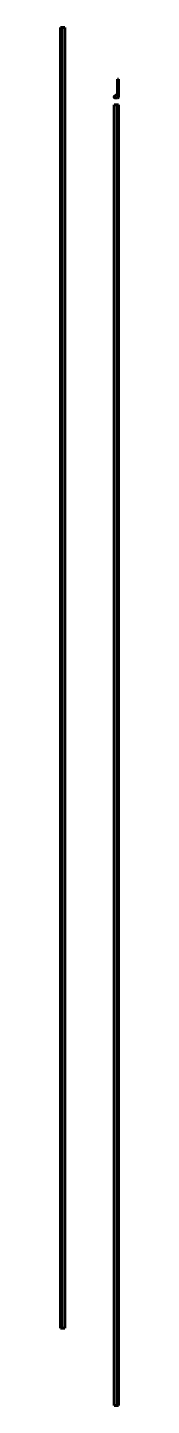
# Model space of a CAD drawing. Header units: millimetres. Extents: x -479 to 2427, y -3086 to 397.
# Drawn here: x -479 to -356, y -3086 to -154 of the extents above; entities that cross this region are included whole.
import ezdxf

# ---------------------------------------------------------------- set-up
doc = ezdxf.new("R2010")
doc.units = ezdxf.units.MM
doc.linetypes.add('K5LT_BASIC', pattern=[0])
doc.layers.add('Системный слой (1)', color=7, linetype='Continuous', true_color=0x909090)

msp = doc.modelspace()

# ---------------------------------------------------------------- linework, layer by layer
at = {"layer": 'Системный слой (1)', "color": 5, "linetype": 'K5LT_BASIC', "lineweight": 60, "true_color": 0x0000ff}
for p, q in [((-479.2946, -153.7373), (-479.2946, -158.7373)), ((-479.2946, -153.7373), (-477.2946, -153.7373)), ((-479.2946, -158.7373), (-477.2946, -158.7373)), ((-479.2946, -2916.2373), (-479.2946, -158.7373)), ((-477.2946, -158.7373), (-477.2946, -153.7373)), ((-477.2946, -153.7373), (-476.4742, -153.7373)), ((-477.2946, -2916.2373), (-477.2946, -158.7373)), ((-476.4742, -153.7373), (-470.9705, -153.7373)), ((-470.9705, -153.7373), (-470.1501, -153.7373)), ((-470.1501, -2921.2373), (-470.1501, -153.7373)), ((-357.6795, -268.4085), (-357.6795, -263.4085)), ((-355.6795, -263.4085), (-357.6795, -263.4085)), ((-355.6795, -263.4085), (-355.6795, -268.4085)), ((-355.6795, -268.4085), (-357.6795, -268.4085)), ((-357.6795, -294.1585), (-357.6795, -268.4085)), ((-355.6795, -268.4085), (-355.6795, -301.4085)), ((-364.0036, -318.4085), (-364.824, -318.4085)), ((-364.824, -3085.9085), (-364.824, -318.4085)), ((-364.0036, -299.7934), (-358.4999, -295.7736)), ((-358.4999, -318.4085), (-364.0036, -318.4085)), ((-357.6795, -303.4085), (-362.824, -303.4085)), ((-357.6795, -318.4085), (-358.4999, -318.4085)), ((-357.6795, -323.4085), (-357.6795, -318.4085)), ((-355.6795, -318.4085), (-357.6795, -318.4085)), ((-355.6795, -318.4085), (-355.6795, -323.4085)), ((-357.6795, -3080.9085), (-357.6795, -323.4085)), ((-355.6795, -323.4085), (-357.6795, -323.4085)), ((-355.6795, -3080.9085), (-355.6795, -323.4085)), ((-479.2946, -2916.2373), (-477.2946, -2916.2373)), ((-479.2946, -2916.2373), (-479.2946, -2921.2373)), ((-479.2946, -2921.2373), (-477.2946, -2921.2373)), ((-477.2946, -2921.2373), (-477.2946, -2916.2373)), ((-476.4742, -2921.2373), (-477.2946, -2921.2373)), ((-470.9705, -2921.2373), (-476.4742, -2921.2373)), ((-470.9705, -2921.2373), (-470.1501, -2921.2373)), ((-364.0036, -3085.9085), (-364.824, -3085.9085)), ((-364.0036, -3085.9085), (-358.4999, -3085.9085)), ((-358.4999, -3085.9085), (-357.6795, -3085.9085)), ((-357.6795, -3085.9085), (-357.6795, -3080.9085)), ((-355.6795, -3080.9085), (-357.6795, -3080.9085)), ((-355.6795, -3085.9085), (-357.6795, -3085.9085)), ((-355.6795, -3080.9085), (-355.6795, -3085.9085))]:
    msp.add_line(p, q, dxfattribs=at)
for centre, start, end in [((-362.824, -301.4085), 126.1436729, 270), ((-359.6795, -294.1585), 306.1436729, 0), ((-357.6795, -301.4085), 270, 0)]:
    msp.add_arc(centre, 2, start, end, dxfattribs=at)

doc.saveas('drawing.dxf')
